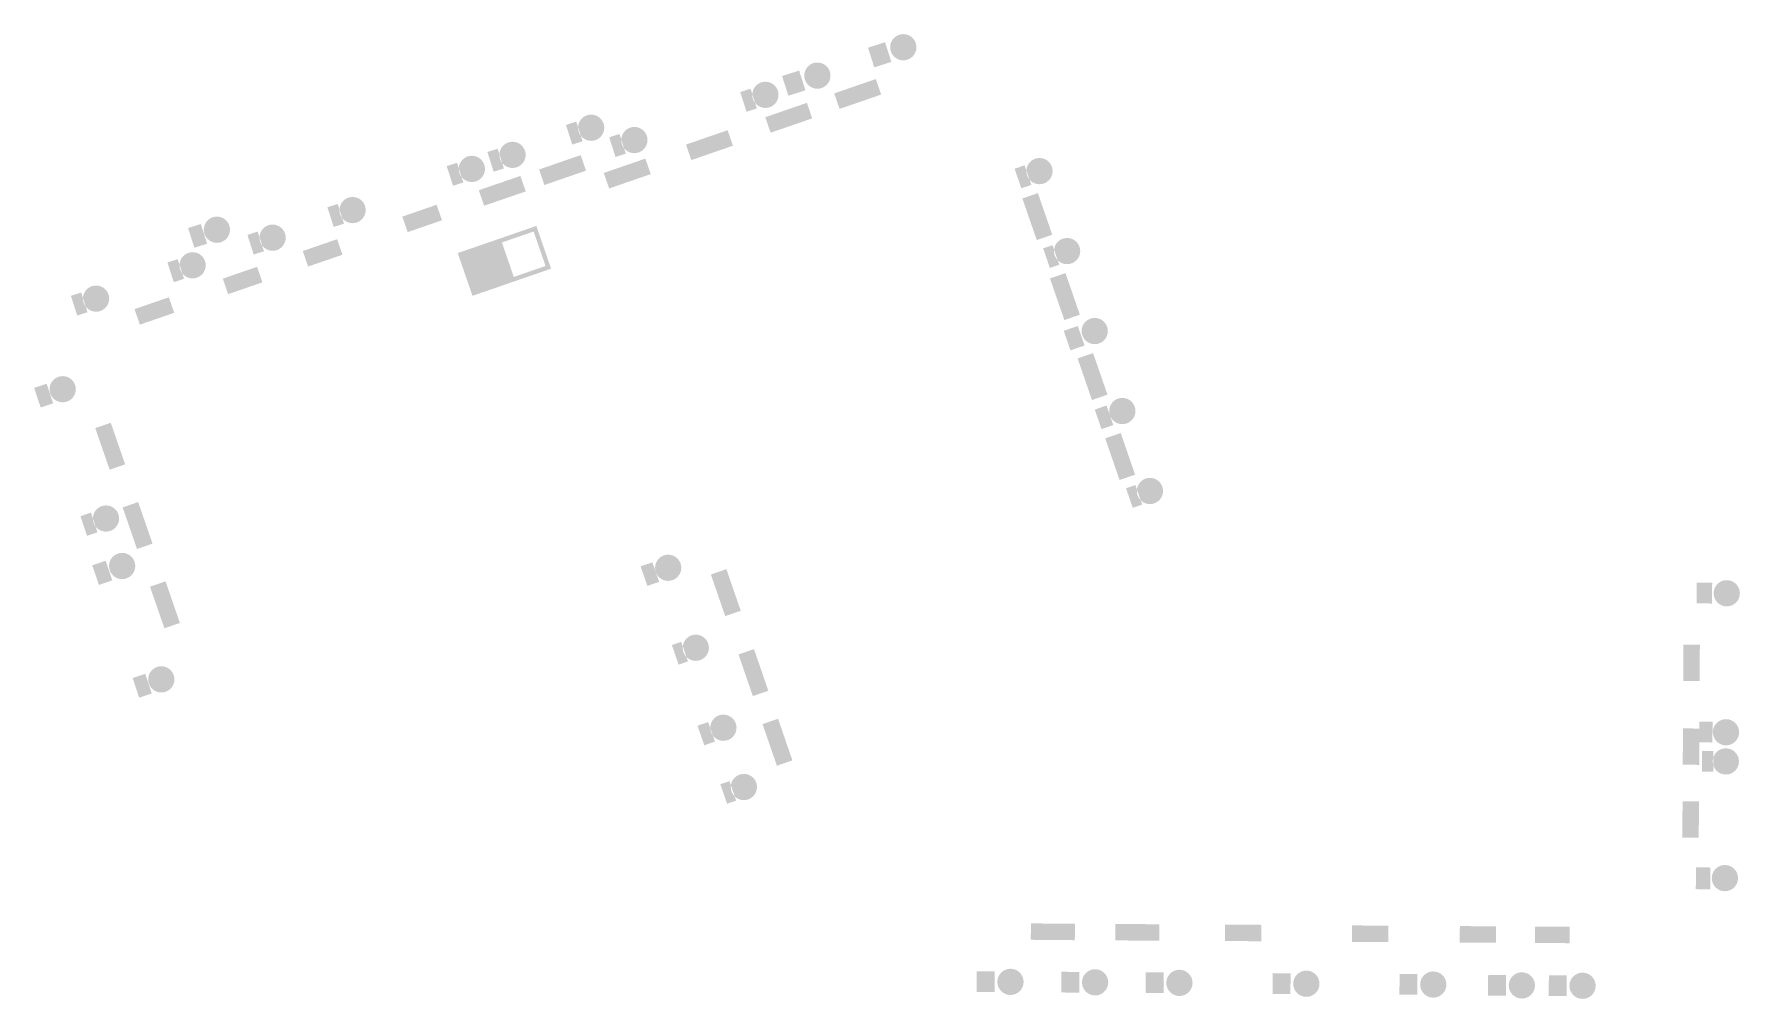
# Model space of a CAD drawing. Header units: millimetres. Extents: x -80883 to 1373228, y -532110 to 182357.
# Drawn here: x -80883 to 36038, y -238444 to -172304 of the extents above; entities that cross this region are included whole.
import ezdxf

# ---------------------------------------------------------------- set-up
doc = ezdxf.new("R2010")
doc.units = ezdxf.units.MM
doc.header["$LTSCALE"] = 100
doc.layers.add('Xref.Asix of Basement B2$0$$AUDIT-BAD-LAYER', color=7, linetype='Continuous')

msp = doc.modelspace()

# ---------------------------------------------------------------- hatches: boundary and pattern name
at = {"layer": 'Xref.Asix of Basement B2$0$$AUDIT-BAD-LAYER'}
h = msp.add_hatch(dxfattribs=at)
h.set_pattern_fill('ACET-2D-ANSI31', color=256)
h.set_pattern_definition([(45, (104522.24479, -224389.36048), (-0.08838834765, 0.08838834765), [])])
h.paths.add_polyline_path([(-48475.1, -189113.9), (-49290.4, -186750.5), (-51464.7, -187500.7), (-50649.3, -189864)], flags=0)
h.paths.add_polyline_path([(-48817.8, -186587.5), (-48002.4, -188950.8), (-45828.2, -188200.7), (-46643.5, -185837.4)], flags=16)
h.paths.add_polyline_path([(22944.7, -236820.3), (22935.5, -238238.2), (24163.1, -238246.1), (24172.3, -236828.2)])
edge = h.paths.add_edge_path()
edge.add_arc((25254.1, -237544.2), 900, 0, 360)
h.paths.add_polyline_path([(-70328.4, -185599), (-69897.4, -186949.9), (-69025.7, -186671.8), (-69456.7, -185320.9)], flags=16)
edge = h.paths.add_edge_path(flags=16)
edge.add_arc((-68355.1, -185713.7), 900, 0, 360)
h.paths.add_polyline_path([(-6038.5, -203441.4), (-5575.8, -204781.7), (-4934.7, -204560.4), (-5397.5, -203220.1)])
edge = h.paths.add_edge_path()
edge.add_arc((-4398.8, -203625.3), 900, 0, 360)
h.paths.add_polyline_path([(-8181.5, -198045.3), (-7718.7, -199385.6), (-6910.9, -199106.7), (-7373.7, -197766.4)])
edge = h.paths.add_edge_path()
edge.add_arc((-6291.6, -198142.9), 900, 0, 360)
h.paths.add_polyline_path([(-33847.4, -223727.4), (-33384.6, -225067.6), (-32760.2, -224852.1), (-33222.9, -223511.8)])
edge = h.paths.add_edge_path()
edge.add_arc((-32232.6, -223919.9), 900, 0, 360)
h.paths.add_polyline_path([(-39311.3, -208792.8), (-38848.6, -210133.1), (-38040.8, -209854.2), (-38503.5, -208513.9)], flags=16)
edge = h.paths.add_edge_path(flags=16)
edge.add_arc((-37421.5, -208890.4), 900, 0, 360)
h.paths.add_polyline_path([(-49814.1, -180388.3), (-49383.2, -181739.1), (-48676.7, -181513.7), (-49107.7, -180162.9)])
edge = h.paths.add_edge_path()
edge.add_arc((-48088.7, -180582), 900, 0, 360)
h.paths.add_polyline_path([(-52602.6, -181351), (-52171.7, -182701.8), (-51465.2, -182476.4), (-51896.2, -181125.6)])
edge = h.paths.add_edge_path()
edge.add_arc((-50877.2, -181544.7), 900, 0, 360)
h.paths.add_polyline_path([(-71743.9, -187959.5), (-71313, -189310.3), (-70606.5, -189084.9), (-71037.5, -187734.1)], flags=16)
edge = h.paths.add_edge_path(flags=16)
edge.add_arc((-70018.5, -188153.2), 900, 0, 360)
h.paths.add_polyline_path([(-44426.9, -178528.3), (-43996, -179879.2), (-43289.5, -179653.8), (-43720.5, -178303)])
edge = h.paths.add_edge_path()
edge.add_arc((-42701.5, -178722), 900, 0, 360)
h.paths.add_polyline_path([(-78361.4, -190244.2), (-77930.5, -191595), (-77224, -191369.6), (-77655, -190018.8)])
edge = h.paths.add_edge_path(flags=16)
edge.add_arc((-76636, -190437.9), 900, 0, 360)
h.paths.add_polyline_path([(-76899.8, -208724.6), (-76437.1, -210064.9), (-75521.6, -209748.8), (-75984.3, -208408.5)])
edge = h.paths.add_edge_path(flags=16)
edge.add_arc((-74848.5, -208766.4), 900, 0, 360)
h.paths.add_polyline_path([(-74130.3, -216451.2), (-73679.5, -217795.5), (-72818.5, -217506.8), (-73269.3, -216162.4)])
edge = h.paths.add_edge_path(flags=16)
edge.add_arc((-72165.3, -216539.9), 900, 0, 360)
h.paths.add_polyline_path([(-77709.9, -205354), (-77259.1, -206698.3), (-76539.4, -206457), (-76990.2, -205112.6)])
edge = h.paths.add_edge_path()
edge.add_arc((-75956.9, -205513.8), 900, 0, 360)
h.paths.add_polyline_path([(-60779, -184173.9), (-60348.1, -185524.7), (-59641.6, -185299.3), (-60072.6, -183948.5)], flags=16)
edge = h.paths.add_edge_path(flags=16)
edge.add_arc((-59053.6, -184367.6), 900, 0, 360)
h.paths.add_polyline_path([(-66261.5, -186066.7), (-65830.5, -187417.5), (-65124.1, -187192.1), (-65555, -185841.3)], flags=16)
edge = h.paths.add_edge_path(flags=16)
edge.add_arc((-64536, -186260.4), 900, 0, 360)
h.paths.add_polyline_path([(-80882.7, -196557.7), (-80431.9, -197902), (-79574.5, -197614.5), (-80025.3, -196270.2)])
edge = h.paths.add_edge_path()
edge.add_arc((-78923.1, -196648.3), 900, 0, 360)
h.paths.add_polyline_path([(-37168.3, -214188.9), (-36705.6, -215529.2), (-36064.6, -215307.9), (-36527.3, -213967.6)], flags=16)
edge = h.paths.add_edge_path(flags=16)
edge.add_arc((-35528.7, -214372.8), 900, 0, 360)
h.paths.add_polyline_path([(-35411, -219718.1), (-34948.2, -221058.4), (-34216.9, -220805.9), (-34679.7, -219465.6)])
edge = h.paths.add_edge_path()
edge.add_arc((-33635.9, -219855.3), 900, 0, 360)
h.paths.add_polyline_path([(-10309.3, -192644), (-9846.6, -193984.3), (-8882.1, -193651.3), (-9344.8, -192311)])
edge = h.paths.add_edge_path()
edge.add_arc((-8184.4, -192660.4), 900, 0, 360)
h.paths.add_polyline_path([(-11720.5, -186995.3), (-11257.8, -188335.6), (-10614.4, -188113.4), (-11077.1, -186773.1)], flags=16)
edge = h.paths.add_edge_path()
edge.add_arc((-10077.2, -187178), 900, 0, 360)
h.paths.add_polyline_path([(-13677.1, -181534.9), (-13214.4, -182875.1), (-12528.4, -182638.3), (-12991.2, -181298)], flags=17)
edge = h.paths.add_edge_path(flags=17)
edge.add_arc((-11970.1, -181695.5), 900, 0, 360)
h.paths.add_polyline_path([(33026.4, -229431.3), (33016.8, -230921.7), (34012.1, -230928.1), (34021.7, -229437.7)])
edge = h.paths.add_edge_path()
edge.add_arc((35011.5, -230165.2), 900, 0, 360)
h.paths.add_polyline_path([(33444.7, -221445.9), (33435.5, -222863.8), (34210, -222868.8), (34219.2, -221450.9)])
edge = h.paths.add_edge_path()
edge.add_arc((35074.5, -222165.4), 900, 0, 360)
h.paths.add_polyline_path([(33261.4, -219444.7), (33252.2, -220862.6), (34156.5, -220868.4), (34165.6, -219450.5)])
edge = h.paths.add_edge_path()
edge.add_arc((35085.8, -220165.4), 900, 0, 360)
h.paths.add_polyline_path([(33077.3, -209915.1), (33068.1, -211333), (34129.5, -211339.8), (34138.7, -209921.9)])
edge = h.paths.add_edge_path()
edge.add_arc((35137.5, -210637.4), 900, 0, 360)
h.paths.add_polyline_path([(18784.6, -236796.7), (18775.5, -238214.6), (20003.1, -238222.5), (20012.2, -236804.6)])
edge = h.paths.add_edge_path()
edge.add_arc((21094.1, -237520.6), 900, 0, 360)
h.paths.add_polyline_path([(12711.8, -236736.7), (12702.7, -238154.6), (13930.3, -238162.5), (13939.4, -236744.6)])
edge = h.paths.add_edge_path()
edge.add_arc((15021.3, -237460.6), 900, 0, 360)
h.paths.add_polyline_path([(4012, -236680.5), (4002.9, -238098.4), (5230.5, -238106.3), (5239.6, -236688.5)])
edge = h.paths.add_edge_path()
edge.add_arc((6321.5, -237404.4), 900, 0, 360)
h.paths.add_polyline_path([(-4687.8, -236624.4), (-4697, -238042.3), (-3469.4, -238050.2), (-3460.2, -236632.3)])
edge = h.paths.add_edge_path()
edge.add_arc((-2378.3, -237348.3), 900, 0, 360)
h.paths.add_polyline_path([(-10468, -236586.9), (-10477.1, -238004.8), (-9249.5, -238012.7), (-9240.4, -236594.8)])
edge = h.paths.add_edge_path()
edge.add_arc((-8158.5, -237310.8), 900, 0, 360)
h.paths.add_polyline_path([(-23725, -173233.6), (-23293.3, -174584.2), (-22124, -174210.5), (-22555.6, -172859.9)])
edge = h.paths.add_edge_path()
edge.add_arc((-21304.9, -173204.4), 900, 0, 360)
h.paths.add_polyline_path([(-29615.3, -175179.4), (-29183.6, -176530), (-28014.3, -176156.2), (-28445.9, -174805.6)])
edge = h.paths.add_edge_path()
edge.add_arc((-27195.2, -175150.1), 900, 0, 360)
h.paths.add_polyline_path([(-32483, -176275.1), (-32051.3, -177625.7), (-31344.9, -177400), (-31776.6, -176049.4)])
edge = h.paths.add_edge_path()
edge.add_arc((-30757.4, -176467.9), 900, 0, 360)
h.paths.add_polyline_path([(-41462.8, -179375.4), (-41031.2, -180726), (-40324.8, -180500.2), (-40756.5, -179149.6)])
edge = h.paths.add_edge_path()
edge.add_arc((-39737.3, -179568.2), 900, 0, 360)
h.paths.add_polyline_path([(-16267.9, -236554), (-16277.1, -237971.9), (-15049.4, -237979.8), (-15040.3, -236561.9)])
edge = h.paths.add_edge_path()
edge.add_arc((-13958.4, -237277.9), 900, 0, 360)
h.paths.add_polyline_path([(22001, -233487.8), (21994.6, -234612.7), (24369.6, -234626.2), (24375.9, -233501.2)])
edge = h.paths.add_edge_path()
edge.add_line((25409.7, -207772.6), (25246.1, -236596))
edge = h.paths.add_edge_path()
edge.add_line((21259.7, -207749), (21096.1, -236572.5))
edge = h.paths.add_edge_path(flags=16)
edge.add_line((-68061.3, -186564.4), (-67678.6, -187673))
edge = h.paths.add_edge_path(flags=16)
edge.add_line((-68348.6, -188547.3), (-67678.6, -187673))
edge = h.paths.add_edge_path()
edge.add_line((-68348.6, -188547.3), (-59224.6, -214974.6))
h.paths.add_polyline_path([(-50403.9, -183006.8), (-50038, -184070.6), (-47184.2, -183089), (-47550.1, -182025.2)])
edge = h.paths.add_edge_path()
edge.add_line((-50583.5, -182395.4), (-41459.5, -208822.7))
h.paths.add_polyline_path([(-6402.3, -199652.7), (-7465.7, -200019.9), (-6480.8, -202872.5), (-5417.4, -202505.4)])
h.paths.add_polyline_path([(-8295.1, -194170.3), (-9358.5, -194537.4), (-8373.6, -197390), (-7310.2, -197022.9)])
edge = h.paths.add_edge_path()
edge.add_line((-38833.2, -190970), (-12820.8, -181989.2))
edge = h.paths.add_edge_path()
edge.add_line((-42312.5, -179539.9), (-33188.6, -205967.1))
edge = h.paths.add_edge_path()
edge.add_line((-76341.5, -191288.3), (-67217.6, -217715.6))
edge = h.paths.add_edge_path()
edge.add_line((-69724.8, -189003.9), (-60600.8, -215431.2))
h.paths.add_polyline_path([(-29890.8, -219240.5), (-30954.2, -219607.6), (-29969.3, -222460.3), (-28905.9, -222093.1)], flags=16)
h.paths.add_polyline_path([(-33431.6, -208984.5), (-34495, -209351.7), (-33510.2, -212204.3), (-32446.8, -211837.2)], flags=16)
edge = h.paths.add_edge_path()
edge.add_line((-31381.9, -223626.2), (-13846.6, -217572.1))
edge = h.paths.add_edge_path()
edge.add_line((-32785.2, -219561.6), (-13820.7, -213014.2))
edge = h.paths.add_edge_path()
edge.add_line((-34678, -214079.1), (-5399.6, -203970.8))
edge = h.paths.add_edge_path()
edge.add_line((-36940.4, -196452.4), (-10928, -187471.7))
edge = h.paths.add_edge_path()
edge.add_line((-36570.8, -208596.7), (-7292.4, -198488.4))
edge = h.paths.add_edge_path()
edge.add_line((-35047.6, -201934.9), (-9035.2, -192954.1))
edge = h.paths.add_edge_path()
edge.add_line((-17770, -219865.4), (34168.7, -220160.2))
edge = h.paths.add_edge_path()
edge.add_line((-17781.4, -221865.4), (34157.3, -222160.2))
edge = h.paths.add_edge_path()
edge.add_line((-78163.4, -196394.5), (-38648.1, -182761.6))
edge = h.paths.add_edge_path()
edge.add_line((-75065.1, -205375), (-35549.8, -191742.1))
edge = h.paths.add_edge_path()
edge.add_line((-74412.8, -207265.7), (-34897.5, -193632.8))
edge = h.paths.add_edge_path()
edge.add_line((-64242.3, -187111.1), (-55118.4, -213538.4))
edge = h.paths.add_edge_path()
edge.add_line((-58759.9, -185218.3), (-49635.9, -211645.6))
edge = h.paths.add_edge_path()
edge.add_line((-47795, -181432.7), (-38671, -207859.9))
edge = h.paths.add_edge_path()
edge.add_line((-39443.6, -180418.9), (-30896.3, -205175.7))
edge = h.paths.add_edge_path()
edge.add_line((-41735.8, -181210.3), (-33188.6, -205967.1))
edge = h.paths.add_edge_path()
edge.add_line((-28377.4, -177233.1), (-13707.1, -219725.1))
edge = h.paths.add_edge_path()
edge.add_line((15209.8, -207714.7), (15046.2, -236538.1))
edge = h.paths.add_edge_path()
edge.add_line((6510, -207665.3), (6346.4, -236488.7))
edge = h.paths.add_edge_path()
edge.add_line((-2189.9, -207615.9), (-2353.5, -236439.4))
edge = h.paths.add_edge_path()
edge.add_line((-7989.8, -207583), (-8153.4, -236406.4))
h.paths.add_polyline_path([(32155, -216643.4), (33280, -216649.8), (33294.1, -214160.5), (32169.1, -214154.1)])
h.paths.add_polyline_path([(32122.3, -222393.3), (33247.3, -222399.7), (33261.5, -219910.4), (32136.5, -219904)])
h.paths.add_polyline_path([(32094, -227393.2), (33218.9, -227399.6), (33233.1, -224910.3), (32108.1, -224904)])
edge = h.paths.add_edge_path()
edge.add_line((-17716.1, -210365.6), (34222.6, -210660.4))
h.paths.add_polyline_path([(752.9, -233352.2), (745.6, -234477.2), (3234.8, -234493.3), (3242.1, -233368.3)])
h.paths.add_polyline_path([(16843, -233453.7), (16835.4, -234578.7), (19324.6, -234595.6), (19332.2, -233470.6)])
h.paths.add_polyline_path([(9452.7, -233408.4), (9445.4, -234533.4), (11934.7, -234549.4), (11941.9, -233424.4)])
h.paths.add_polyline_path([(-74001.3, -191158.2), (-73634.2, -192221.6), (-71281.2, -191409.3), (-71648.3, -190345.9)], flags=16)
h.paths.add_polyline_path([(-67951.7, -189069.6), (-67584.6, -190133), (-65231.6, -189320.7), (-65598.7, -188257.2)], flags=16)
h.paths.add_polyline_path([(-62469.2, -187176.8), (-62102.1, -188240.2), (-59749.1, -187427.8), (-60116.2, -186364.4)], flags=16)
h.paths.add_polyline_path([(-55645.6, -184816.7), (-55277.1, -185879.7), (-52925.1, -185064.2), (-53293.7, -184001.3)], flags=16)
h.paths.add_polyline_path([(-6765.1, -233312.9), (-6770, -234437.9), (-3752.1, -234451.1), (-3747.2, -233326.1)])
edge = h.paths.add_edge_path()
edge.add_line((-13789.7, -207550.1), (-13953.3, -236373.5))
h.paths.add_polyline_path([(-12557.4, -233269.3), (-12567, -234394.2), (-9549.3, -234420), (-9539.7, -233295)])
h.paths.add_polyline_path([(-73751.2, -204383), (-74814.6, -204750.1), (-73829.8, -207602.8), (-72766.4, -207235.6)], flags=16)
h.paths.add_polyline_path([(-41837.7, -181823.4), (-41470.6, -182886.8), (-38617.9, -181901.9), (-38985.1, -180838.5)], flags=16)
h.paths.add_polyline_path([(-46271.7, -181584.6), (-45904.6, -182648), (-43051.9, -181663.2), (-43419.1, -180599.8)])
h.paths.add_polyline_path([(-71874.7, -209818.2), (-72938.1, -210185.3), (-71953.3, -213038), (-70889.9, -212670.8)], flags=16)
h.paths.add_polyline_path([(-75627.7, -198947.8), (-76691.1, -199314.9), (-75706.3, -202167.6), (-74642.8, -201800.4)])
edge = h.paths.add_edge_path(flags=16)
edge.add_line((-74689.6, -207880.5), (-74385.8, -207256.3))
edge = h.paths.add_edge_path()
edge.add_line((-71314.5, -216246.2), (-31799.2, -202613.3))
h.paths.add_polyline_path([(-12080, -183205.1), (-13143.4, -183572.3), (-12158.6, -186424.9), (-11095.2, -186057.8)], flags=17)
h.paths.add_polyline_path([(-10187.9, -188687.8), (-11251.3, -189055), (-10266.4, -191907.6), (-9203, -191540.4)], flags=17)
h.paths.add_polyline_path([(-31538.8, -214467), (-32602.2, -214834.1), (-31617.4, -217686.8), (-30553.9, -217319.6)], flags=16)
h.paths.add_polyline_path([(-26040.2, -176369.4), (-25673.1, -177432.8), (-22820.5, -176447.9), (-23187.6, -175384.5)])
h.paths.add_polyline_path([(-30766.5, -178001.1), (-30399.4, -179064.5), (-27546.7, -178079.6), (-27913.9, -177016.2)])
h.paths.add_polyline_path([(-36201.7, -179877.6), (-35834.5, -180941), (-32981.9, -179956.1), (-33349, -178892.7)])
edge = h.paths.add_edge_path()
edge.add_line((-28377.4, -177233.1), (-27721, -175884.3))
edge = h.paths.add_edge_path()
edge.add_line((-30463.7, -177318.6), (-15597.6, -220377.8))
edge = h.paths.add_edge_path()
edge.add_line((-21011.2, -174055.1), (-9193.1, -208285.8))
edge = h.paths.add_edge_path()
edge.add_line((-17826.8, -229865.3), (34111.9, -230160.1))
h.paths.add_polyline_path([(-51846.1, -187314.9), (-50835.1, -190245.4), (-45446.7, -188386.4), (-46457.8, -185455.9)], flags=16)

doc.saveas('drawing.dxf')
